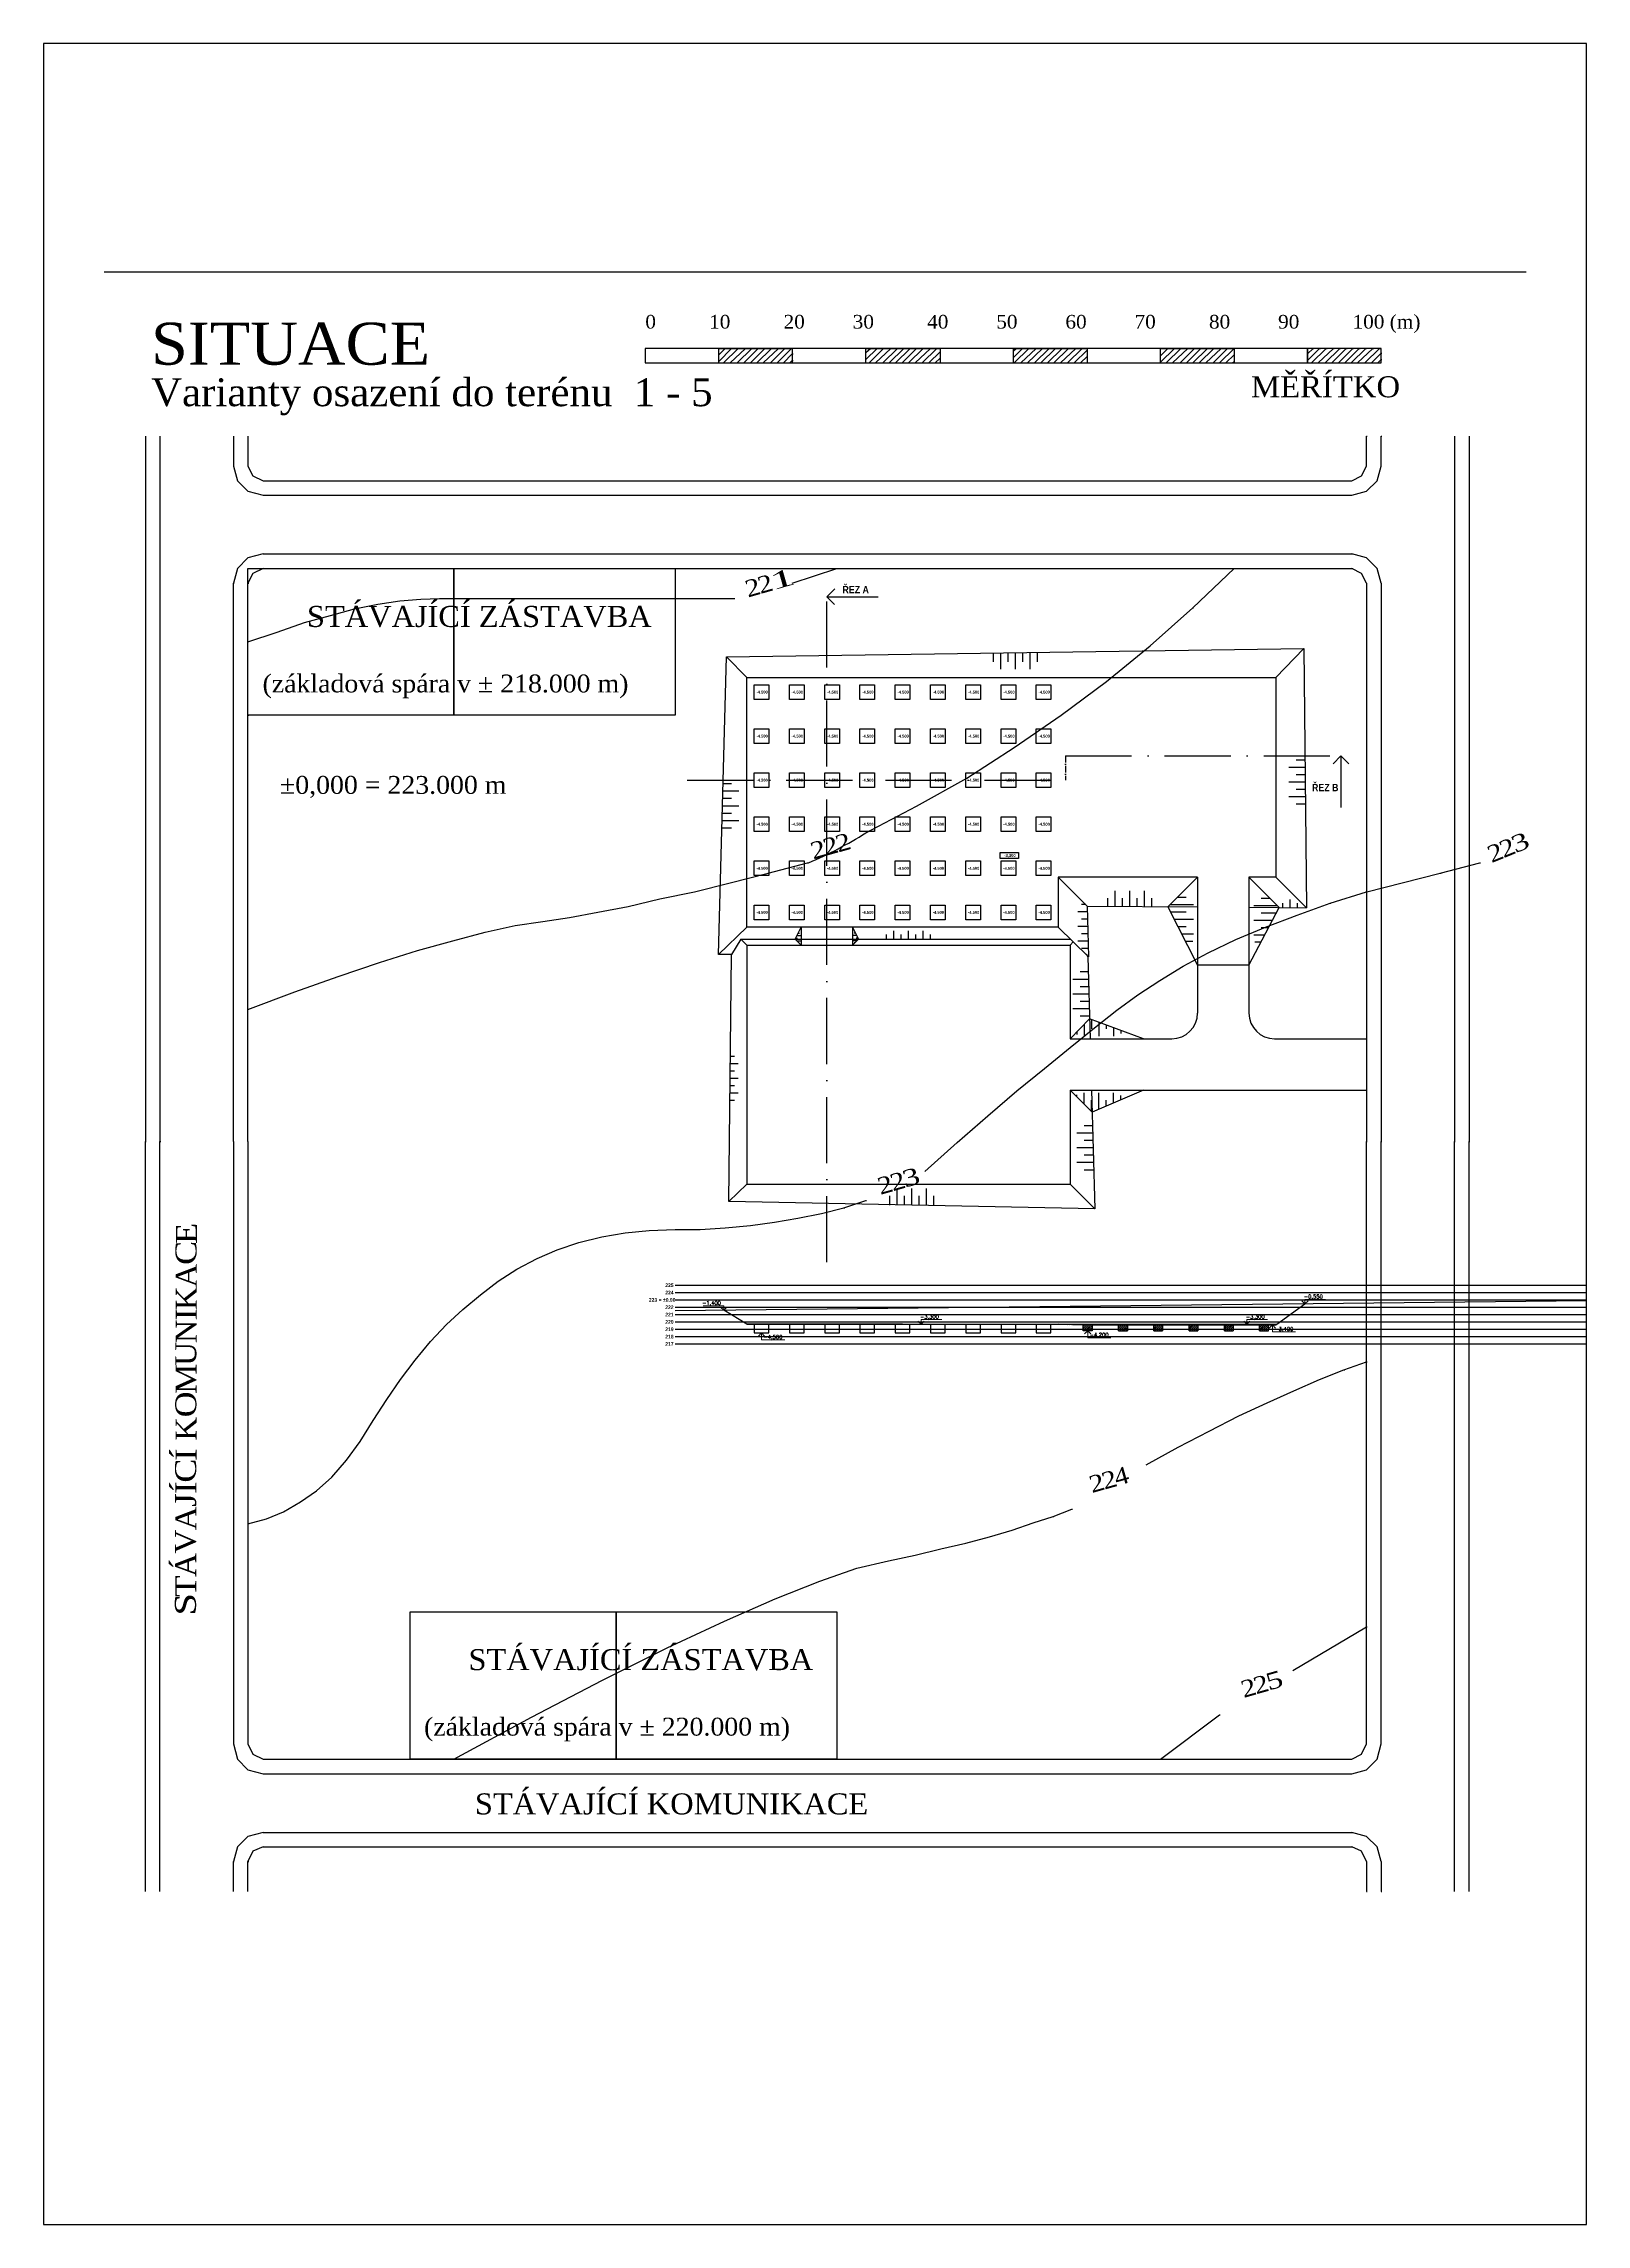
# Model space of a CAD drawing. Header units: millimetres. Extents: x -51 to 2999949, y -1641567 to 415040.
# Drawn here: x 929949 to 1139949, y -962091 to -665091 of the extents above; entities that cross this region are included whole.
import ezdxf

# ---------------------------------------------------------------- set-up
doc = ezdxf.new("R2010")
doc.units = ezdxf.units.MM
doc.header["$LTSCALE"] = 75
doc.header["$MEASUREMENT"] = 0
doc.linetypes.add('ACAD_ISO10W100', pattern=[18, 12, -3, 0, -3])
doc.layers.get('0').update_dxf_attribs({"linetype": 'CONTINUOUS'})
for name, color, linetype in [('cesty', 161, 'CONTINUOUS'), ('DNO', 210, 'CONTINUOUS'), ('objekt A patky', 130, 'CONTINUOUS'), ('objekt A+B', 10, 'CONTINUOUS'), ('objekt C', 30, 'CONTINUOUS'), ('svahování', 80, 'CONTINUOUS'), ('TEXT hloubky ŘEZ', 255, 'CONTINUOUS'), ('TEXT hlouby PPD', 255, 'CONTINUOUS'), ('TEXT hlouby SJ', 6, 'CONTINUOUS'), ('ŘEZ', 10, 'ACAD_ISO10W100'), ('ŘEZ bílá', 251, 'CONTINUOUS'), ('ŘEZ červená', 10, 'CONTINUOUS'), ('šrafy', 90, 'CONTINUOUS')]:
    doc.layers.add(name, color=color, linetype=linetype)
doc.layers.add('texty', color=255, linetype='CONTINUOUS', lineweight=15)
doc.styles.add('hloubky patek a pasu', font='ariblk.ttf', dxfattribs={"width": 0.75, "height": 400})
doc.styles.add('romans', font='romans.shx')
doc.styles.add('TIMESNEWROMAN', font='times.ttf')
doc.styles.add('ŘEZ', font='ariblk.ttf', dxfattribs={"width": 0.75, "height": 1000})
doc.styles.add('ŘEZ HLOUBKY', font='ariblk.ttf', dxfattribs={"width": 0.75, "height": 500})
pattern_1 = [(45, (2149.33, -1021092.52), (-132.58252, 132.58252), [])]
pattern_2 = [(45, (2149.33, -1021092.52), (-132.58252, 132.58252), [])]

# ---------------------------------------------------------------- blocks, each defined once
blk = doc.blocks.new('*U26')
at = {"layer": 'objekt A patky', "extrusion": (3.35875e-15, -3.39308e-16, -1)}
blk.add_lwpolyline([(1000, 1000), (-1000, 1000), (-1000, -1000), (1000, -1000)], close=True, dxfattribs=at)
blk = doc.blocks.new('*U27')
at = {"layer": 'objekt A patky', "color": 0, "linetype": 'ByBlock', "lineweight": -2, "transparency": 16777216}
for p in [(-38400, 30000), (-33600, 30000), (-28800, 30000), (-24000, 30000), (-19200, 30000), (-14400, 30000), (-9600, 30000), (-4800, 30000), (0, 30000), (-38400, 24000), (-33600, 24000), (-28800, 24000), (-24000, 24000), (-19200, 24000), (-14400, 24000), (-9600, 24000), (-4800, 24000), (0, 24000), (-38400, 18000), (-33600, 18000), (-28800, 18000), (-24000, 18000), (-19200, 18000), (-14400, 18000), (-9600, 18000), (-4800, 18000), (0, 18000), (-38400, 12000), (-33600, 12000), (-28800, 12000), (-24000, 12000), (-19200, 12000), (-14400, 12000), (-9600, 12000), (-4800, 12000), (0, 12000), (-38400, 6000), (-33600, 6000), (-28800, 6000), (-24000, 6000), (-19200, 6000), (-14400, 6000), (-9600, 6000), (-4800, 6000), (0, 6000), (-38400, 0), (-33600, 0), (-28800, 0), (-24000, 0), (-19200, 0), (-14400, 0), (-9600, 0), (-4800, 0), (0, 0)]:
    blk.add_blockref('*U26', p, dxfattribs=at)
blk = doc.blocks.new('*U28')
at = {"layer": 'DNO'}
for p, q in [((-1000, 600), (-1000, -600)), ((1000, -600), (1000, 600)), ((-1000, -600), (1000, -600))]:
    blk.add_line(p, q, dxfattribs=at)
blk = doc.blocks.new('*U29')
at = {"layer": 'DNO', "color": 0, "linetype": 'ByBlock', "lineweight": -2, "transparency": 16777216}
for p in [(0, 0), (4800, 0), (9600, 0), (14400, 0), (19200, 0), (24000, 0), (28800, 0), (33600, 0), (38400, 0)]:
    blk.add_blockref('*U28', p, dxfattribs=at)

msp = doc.modelspace()

# ---------------------------------------------------------------- hatches: boundary and pattern name
at = {"layer": 'šrafy'}
h = msp.add_hatch(dxfattribs=at)
h.set_pattern_fill('ANSI31', color=256, scale=1500)
h.set_pattern_definition(pattern_1)
h.paths.add_polyline_path([(1070019.7798, -839489.4871), (1068069.7798, -839489.4871), (1070019.7798, -839589.4871)])
h = msp.add_hatch(dxfattribs=at)
h.set_pattern_fill('ANSI31', color=256, scale=1500)
h.set_pattern_definition(pattern_1)
h.paths.add_polyline_path([(1072669.7798, -839489.4871), (1070019.7798, -839489.4871), (1070019.7798, -839589.4871), (1072669.7798, -839589.4871)])
h = msp.add_hatch(dxfattribs=at)
h.set_pattern_fill('ANSI31', color=256, scale=1500)
h.set_pattern_definition(pattern_2)
h.paths.add_polyline_path([(1072669.7798, -839589.4871), (1071469.7798, -839589.4871), (1071469.7798, -840189.4871), (1072669.7798, -840189.4871)])
h = msp.add_hatch(dxfattribs=at)
h.set_pattern_fill('ANSI31', color=256, scale=1500)
h.set_pattern_definition(pattern_2)
h.paths.add_polyline_path([(1072669.7798, -840189.4871), (1071469.7798, -840189.4871), (1071469.7798, -840389.4871), (1072669.7798, -840389.4871)])
h = msp.add_hatch(dxfattribs=at)
h.set_pattern_fill('ANSI31', color=256, scale=1500)
h.set_pattern_definition(pattern_1)
h.paths.add_polyline_path([(1076269.7798, -839489.4871), (1072669.7798, -839489.4871), (1072669.7798, -839589.4871), (1076269.7798, -839589.4871)])
h = msp.add_hatch(dxfattribs=at)
h.set_pattern_fill('ANSI31', color=256, scale=1500)
h.set_pattern_definition(pattern_1)
h.paths.add_polyline_path([(1097669.7798, -839489.4871), (1076269.7798, -839489.4871), (1076269.7798, -839589.4871), (1097669.7798, -839589.4871)])
h = msp.add_hatch(dxfattribs=at)
h.set_pattern_fill('ANSI31', color=256, scale=1500)
h.set_pattern_definition(pattern_2)
h.paths.add_polyline_path([(1077469.7798, -839589.4871), (1076269.7798, -839589.4871), (1076269.7798, -840189.4871), (1077469.7798, -840189.4871)])
h = msp.add_hatch(dxfattribs=at)
h.set_pattern_fill('ANSI31', color=256, scale=1500)
h.set_pattern_definition(pattern_2)
h.paths.add_polyline_path([(1077469.7798, -840189.4871), (1076269.7798, -840189.4871), (1076269.7798, -840389.4871), (1077469.7798, -840389.4871)])
h = msp.add_hatch(dxfattribs=at)
h.set_pattern_fill('ANSI31', color=256, scale=1500)
h.set_pattern_definition(pattern_2)
h.paths.add_polyline_path([(1082269.7798, -839589.4871), (1081069.7798, -839589.4871), (1081069.7798, -840189.4871), (1082269.7798, -840189.4871)])
h = msp.add_hatch(dxfattribs=at)
h.set_pattern_fill('ANSI31', color=256, scale=1500)
h.set_pattern_definition(pattern_2)
h.paths.add_polyline_path([(1082269.7798, -840189.4871), (1081069.7798, -840189.4871), (1081069.7798, -840389.4871), (1082269.7798, -840389.4871)])
h = msp.add_hatch(dxfattribs=at)
h.set_pattern_fill('ANSI31', color=256, scale=1500)
h.set_pattern_definition(pattern_2)
h.paths.add_polyline_path([(1087069.7798, -839589.4871), (1085869.7798, -839589.4871), (1085869.7798, -840189.4871), (1087069.7798, -840189.4871)])
h = msp.add_hatch(dxfattribs=at)
h.set_pattern_fill('ANSI31', color=256, scale=1500)
h.set_pattern_definition(pattern_2)
h.paths.add_polyline_path([(1087069.7798, -840189.4871), (1085869.7798, -840189.4871), (1085869.7798, -840389.4871), (1087069.7798, -840389.4871)])
h = msp.add_hatch(dxfattribs=at)
h.set_pattern_fill('ANSI31', color=256, scale=1500)
h.set_pattern_definition(pattern_2)
h.paths.add_polyline_path([(1091869.7798, -839589.4871), (1090669.7798, -839589.4871), (1090669.7798, -840189.4871), (1091869.7798, -840189.4871)])
h = msp.add_hatch(dxfattribs=at)
h.set_pattern_fill('ANSI31', color=256, scale=1500)
h.set_pattern_definition(pattern_2)
h.paths.add_polyline_path([(1091869.7798, -840189.4871), (1090669.7798, -840189.4871), (1090669.7798, -840389.4871), (1091869.7798, -840389.4871)])
h = msp.add_hatch(dxfattribs=at)
h.set_pattern_fill('ANSI31', color=256, scale=1500)
h.set_pattern_definition(pattern_2)
h.paths.add_polyline_path([(1096669.7798, -839589.4871), (1095469.7798, -839589.4871), (1095469.7798, -840189.4871), (1096669.7798, -840189.4871)])
h = msp.add_hatch(dxfattribs=at)
h.set_pattern_fill('ANSI31', color=256, scale=1500)
h.set_pattern_definition(pattern_2)
h.paths.add_polyline_path([(1096669.7798, -840189.4871), (1095469.7798, -840189.4871), (1095469.7798, -840389.4871), (1096669.7798, -840389.4871)])
h = msp.add_hatch(dxfattribs=at)
h.set_pattern_fill('ANSI31', color=256, scale=1500)
h.set_pattern_definition(pattern_1)
h.paths.add_polyline_path([(1097805.5361, -839489.4871), (1097669.7798, -839489.4871), (1097669.7798, -839589.4871)])

# ---------------------------------------------------------------- linework, layer by layer
for p, q in [((938166.6185, -696172.3482), (1131752.1823, -696172.3482)), ((959847.5854, -734596.2665), (1108142.3038, -734596.2665)), ((959847.5854, -736576.6136), (1108142.3038, -736576.6136)), ((1021855.6645, -740640.179), (1024041.7669, -740640.179)), ((959847.5854, -908738.3948), (1108142.3038, -908738.3948)), ((959847.5854, -910693.0242), (1108142.3038, -910693.0242))]:
    msp.add_line(p, q)
msp.add_lwpolyline([(929948.9938, -665091.3161), (929948.9938, -962091.3161), (1139948.9938, -962091.3161), (1139948.9938, -665091.3161)], close=True)
for points in [[(1011851.0381, -708568.806), (1021855.6645, -708568.806), (1021855.6645, -706614.1767), (1031860.2843, -706614.1767), (1031860.2843, -708568.806), (1041864.9041, -708568.806), (1041864.9041, -706614.1767), (1051972.395, -706614.1767), (1051972.395, -708568.806), (1061977.0279, -708568.806), (1061977.0279, -706614.1767), (1071981.6346, -706614.1767), (1071981.6346, -708568.806), (1081986.2675, -708568.806), (1081986.2675, -706614.1767), (1091990.8873, -706614.1767), (1091990.8873, -708568.806), (1101995.5072, -708568.806), (1101995.5072, -706614.1767), (1011851.0381, -706614.1767), (1011851.0381, -708568.806), (1102098.3783, -708568.806)], [(1021855.6645, -707488.6333), (1022730.1081, -706614.1767), (1022832.9792, -706614.1767)], [(1021855.6645, -708363.0638), (1023604.5386, -706614.1767), (1023707.4097, -706614.1767)], [(1022498.635, -708568.806), (1024478.9821, -706614.1767), (1024607.5841, -706614.1767)], [(1023398.7964, -708568.806), (1025482.0146, -706614.1767), (1025584.8857, -706614.1767)], [(1024376.098, -708568.806), (1026356.4582, -706614.1767), (1026459.3293, -706614.1767)], [(1025250.5546, -708568.806), (1027230.9018, -706614.1767), (1027359.4906, -706614.1767)], [(1026150.7029, -708568.806), (1028105.3322, -706614.1767), (1028233.9211, -706614.1767)], [(1027025.1465, -708568.806), (1029005.4936, -706614.1767), (1029108.3778, -706614.1767)], [(1027899.5901, -708568.806), (1029982.8083, -706614.1767), (1030085.6794, -706614.1767)], [(1028876.8916, -708568.806), (1030857.2519, -706614.1767), (1030985.8407, -706614.1767)], [(1029777.0661, -708568.806), (1031757.4132, -706614.1767), (1031860.2843, -706614.1767)], [(1041864.9041, -707154.2761), (1042507.8746, -706614.1767), (1042636.4766, -706614.1767)], [(1041864.9041, -708131.6039), (1043408.036, -706614.1767), (1043510.9071, -706614.1767)], [(1042302.1194, -708568.806), (1044282.4665, -706614.1767), (1044385.3507, -706614.1767)], [(1043176.5629, -708568.806), (1045259.7942, -706614.1767), (1045388.3831, -706614.1767)], [(1044179.5954, -708568.806), (1046159.9425, -706614.1767), (1046262.8136, -706614.1767)], [(1045054.039, -708568.806), (1047034.3861, -706614.1767), (1047137.2703, -706614.1767)], [(1045928.4825, -708568.806), (1047908.8297, -706614.1767), (1048011.7008, -706614.1767)], [(1046802.913, -708568.806), (1048783.2602, -706614.1767), (1048886.1443, -706614.1767)], [(1047677.3566, -708568.806), (1049657.7168, -706614.1767), (1049786.3057, -706614.1767)], [(1048577.518, -708568.806), (1050660.7362, -706614.1767), (1050763.6073, -706614.1767)], [(1049554.8326, -708568.806), (1051535.1798, -706614.1767), (1051638.064, -706614.1767)], [(1061977.0279, -706922.8161), (1062311.359, -706614.1767), (1062414.2432, -706614.1767)], [(1061977.0279, -707822.9644), (1063185.8156, -706614.1767), (1063288.6867, -706614.1767)], [(1062079.899, -708568.806), (1064060.2461, -706614.1767), (1064188.835, -706614.1767)], [(1062980.0473, -708568.806), (1065063.2786, -706614.1767), (1065166.1628, -706614.1767)], [(1063854.5039, -708568.806), (1065937.7222, -706614.1767), (1066040.5933, -706614.1767)], [(1064831.8055, -708568.806), (1066812.1527, -706614.1767), (1066915.0368, -706614.1767)], [(1065706.2491, -708568.806), (1067686.6093, -706614.1767), (1067815.1982, -706614.1767)], [(1066606.4105, -708568.806), (1068586.7576, -706614.1767), (1068689.6287, -706614.1767)], [(1067480.841, -708568.806), (1069461.2012, -706614.1767), (1069564.0723, -706614.1767)], [(1068355.2976, -708568.806), (1070438.5158, -706614.1767), (1070567.1047, -706614.1767)], [(1069332.5992, -708568.806), (1071312.9463, -706614.1767), (1071441.5483, -706614.1767)], [(1070232.7737, -708568.806), (1071981.6346, -706819.9189), (1072084.5188, -706819.9189)], [(1081986.2675, -706717.0478), (1082089.1386, -706614.1767), (1082217.7275, -706614.1767)], [(1081986.2675, -707591.5044), (1082989.3, -706614.1767), (1083092.1842, -706614.1767)], [(1081986.2675, -708465.9349), (1083863.7436, -706614.1767), (1083966.6147, -706614.1767)], [(1082757.8269, -708568.806), (1084738.1741, -706614.1767), (1084841.0452, -706614.1767)], [(1083632.2705, -708568.806), (1085715.5018, -706614.1767), (1085844.0907, -706614.1767)], [(1084635.303, -708568.806), (1086615.6501, -706614.1767), (1086718.5212, -706614.1767)], [(1085509.7465, -708568.806), (1087490.0937, -706614.1767), (1087592.9778, -706614.1767)], [(1086384.1901, -708568.806), (1088364.5372, -706614.1767), (1088467.4083, -706614.1767)], [(1087258.6206, -708568.806), (1089238.9677, -706614.1767), (1089341.8388, -706614.1767)], [(1088133.0642, -708568.806), (1090242.0133, -706614.1767), (1090344.8844, -706614.1767)], [(1089136.0966, -708568.806), (1091116.4438, -706614.1767), (1091219.3149, -706614.1767)], [(1090010.5402, -708568.806), (1091990.8873, -706614.1767), (1092093.7715, -706614.1767)], [(1101995.5072, -708568.806), (1112000.127, -708568.806), (1112000.127, -706614.1767), (1101995.5072, -706614.1767), (1101995.5072, -708568.806), (1102098.3783, -708568.806)], [(1101995.5072, -707360.0183), (1102767.0666, -706614.1767), (1102869.9507, -706614.1767)], [(1101995.5072, -708260.1927), (1103641.5101, -706614.1767), (1103744.3943, -706614.1767)], [(1102535.6066, -708568.806), (1104515.9537, -706614.1767), (1104644.5426, -706614.1767)], [(1103435.7549, -708568.806), (1105518.9862, -706614.1767), (1105621.8703, -706614.1767)], [(1104413.0826, -708568.806), (1106393.4297, -706614.1767), (1106496.3008, -706614.1767)], [(1105287.5131, -708568.806), (1107267.8602, -706614.1767), (1107396.4622, -706614.1767)], [(1106187.6745, -708568.806), (1108142.3038, -706614.1767), (1108270.9058, -706614.1767)], [(1107062.118, -708568.806), (1109042.4652, -706614.1767), (1109145.3363, -706614.1767)], [(1107936.5485, -708568.806), (1109916.8957, -706614.1767), (1110019.7798, -706614.1767)], [(1108811.0052, -708568.806), (1110894.2234, -706614.1767), (1111022.8123, -706614.1767)], [(1109814.0246, -708568.806), (1111794.3717, -706614.1767), (1111897.2559, -706614.1767)], [(1030651.4966, -708568.806), (1031860.2843, -707360.0183), (1031963.1554, -707360.0183)], [(1031525.9402, -708568.806), (1031860.2843, -708260.1927), (1031963.1554, -708260.1927)], [(1050429.2762, -708568.806), (1051972.395, -707051.405), (1052075.2792, -707051.405)], [(1051303.7067, -708568.806), (1051972.395, -707925.8355), (1052075.2792, -707925.8355)], [(1071107.2041, -708568.806), (1071981.6346, -707694.3755), (1072084.5188, -707694.3755)], [(1090884.9838, -708568.806), (1091990.8873, -707488.6333), (1092093.7715, -707488.6333)], [(1091785.1321, -708568.806), (1091990.8873, -708363.0638), (1092093.7715, -708363.0638)], [(1110688.4681, -708568.806), (1112000.127, -707257.1472), (1112103.0111, -707257.1472)], [(1111562.9117, -708568.806), (1112000.127, -708131.6039), (1112103.0111, -708131.6039)], [(943799.0401, -718573.4389), (943799.0401, -814633.225), (943901.9177, -814633.225)], [(945779.3872, -718573.4389), (945779.3872, -814633.225), (945882.2648, -814633.225)], [(955784.0135, -718573.4389), (955784.0135, -722637.0043), (956324.1064, -724617.3514), (957764.3607, -726031.8813), (959847.5854, -726597.6985), (1108039.4327, -726597.6985), (1110019.7798, -726031.8813), (1111460.0406, -724617.3514), (1112000.127, -722637.0043), (1112000.127, -718573.4389), (1112103.0111, -718573.4389)], [(957764.3607, -718573.4389), (957764.3607, -722637.0043), (958407.3312, -723948.6631), (959847.5854, -724617.3514), (1108039.4327, -724617.3514), (1109351.0915, -723948.6631), (1110019.7798, -722637.0043), (1110019.7798, -718573.4389), (1110122.664, -718573.4389)], [(1122004.7468, -718573.4389), (1122004.7468, -814633.225), (1122107.6179, -814633.225)], [(1123985.0939, -718573.4389), (1123985.0939, -814633.225), (1124087.9781, -814633.225)], [(959847.5854, -734596.2665), (957764.3607, -735136.3659), (956324.1064, -736576.6136), (955784.0135, -738556.9608), (955886.8846, -738556.9608)], [(1112000.127, -738556.9608), (1111460.0406, -736576.6136), (1110019.7798, -735136.3659), (1108039.4327, -734596.2665), (1108142.3038, -734596.2665)], [(955784.0135, -814633.225), (955784.0135, -738556.9608), (955886.8846, -738556.9608)], [(959847.5854, -736576.6136), (958407.3312, -737245.3019), (957764.3607, -738556.9608), (957867.2383, -738556.9608)], [(957764.3607, -756560.1355), (957764.3607, -736576.6136), (1015914.6166, -736576.6136), (1015914.6166, -756560.1355), (985797.873, -756560.1355), (985797.873, -736576.6136), (985797.873, -756560.1355), (957764.3607, -756560.1355), (957867.2383, -756560.1355)], [(957764.3607, -814633.225), (957764.3607, -738556.9608), (957867.2383, -738556.9608)], [(1031860.2843, -738556.9608), (1037904.1968, -736576.6136), (1038007.081, -736576.6136)], [(1086384.1901, -741951.8378), (1091990.8873, -736576.6136), (1092093.7715, -736576.6136)], [(1110019.7798, -738556.9608), (1109351.0915, -737245.3019), (1108039.4327, -736576.6136), (1108142.3038, -736576.6136)], [(1110019.7798, -738556.9608), (1110019.7798, -814633.225), (1110122.664, -814633.225)], [(1112000.127, -738556.9608), (1112000.127, -814633.225), (1112103.0111, -814633.225)], [(957764.3607, -746555.5026), (961725.0615, -745243.8438), (965454.2892, -743932.1849), (968977.7682, -742954.8833), (972269.7742, -742054.7089), (975458.909, -741411.7384), (978416.5708, -740974.5362), (981271.3615, -740743.0501), (983817.5258, -740640.179), (1021958.5356, -740640.179)], [(1041864.9041, -772582.9631), (1048783.2602, -768956.5999), (1055598.7582, -765124.4945), (1062079.899, -760958.0581), (1068458.1687, -756560.1355), (1074630.6832, -751956.4707), (1080571.7376, -747121.3198), (1086384.1901, -741951.8378), (1086487.0612, -741951.8378)], [(957764.3607, -796630.0503), (964142.6304, -794212.4879), (970057.954, -792129.2566), (975664.6577, -790251.7806), (980834.1397, -788605.7907), (985669.2776, -787294.1318), (990067.2001, -786085.3441), (994156.4898, -785210.8875), (997885.7175, -784670.788), (1001512.0742, -784104.997), (1005369.8973, -783359.1554), (1009536.3469, -782587.5698), (1013831.3918, -781584.5504), (1018563.6455, -780607.2227), (1023398.7964, -779398.435), (1028568.2784, -778086.7761), (1028671.1495, -778086.7761)], [(1028568.2784, -778086.7761), (1033943.5025, -776646.5284), (1034046.3736, -776646.5284)], [(1109951.4623, -780628.5722), (1110054.8371, -780607.2227), (1114889.9881, -779398.435), (1120059.47, -778086.7761), (1120162.3411, -778086.7761)], [(1120059.47, -778086.7761), (1125434.6942, -776646.5284), (1125537.5653, -776646.5284)], [(1105081.7709, -782150.3676), (1110019.7798, -780607.2227), (1110122.664, -780607.2227)], [(1049889.1768, -818696.8034), (1054287.0994, -814736.0961), (1058453.5358, -811135.4768), (1062414.2432, -807714.8689), (1066169.1821, -804654.336), (1069666.9564, -801799.5323), (1072984.6802, -799150.4968), (1076045.2262, -796732.9214), (1078900.0038, -794649.7032), (1081883.3964, -792669.356), (1085072.5313, -790714.7267), (1088467.4083, -788940.1217), (1092222.3604, -787088.3635), (1096285.9257, -785442.3736), (1100580.9772, -783796.3575), (1105081.7709, -782150.3676), (1105184.642, -782150.3676)], [(943799.0401, -916736.9497), (943799.0401, -814633.225), (943901.9177, -814633.225)], [(945779.3872, -916736.9497), (945779.3872, -814633.225), (945882.2648, -814633.225)], [(955784.0135, -814633.225), (955784.0135, -896650.5502), (956324.1064, -898733.775), (957764.3607, -900174.0292), (959847.5854, -900714.1221), (1108039.4327, -900714.1221), (1110019.7798, -900174.0292), (1111460.0406, -898733.775), (1112000.127, -896650.5502), (1112000.127, -814633.225), (1112103.0111, -814633.225)], [(957764.3607, -814633.225), (957764.3607, -896650.5502), (958407.3312, -898065.0867), (959847.5854, -898733.775), (1108039.4327, -898733.775), (1109351.0915, -898065.0867), (1110019.7798, -896650.5502), (1110019.7798, -814633.225), (1110122.664, -814633.225)], [(1122004.7468, -916736.9497), (1122004.7468, -814633.225), (1122107.6179, -814633.225)], [(1123985.0939, -916736.9497), (1123985.0939, -814633.225), (1124087.9781, -814633.225)], [(1038881.5245, -823634.8124), (1041864.9041, -822657.5108), (1041967.7883, -822657.5108)], [(957764.3607, -866688.1198), (960284.8072, -866019.4315), (962599.4985, -865042.1168), (964914.1898, -863704.7402), (967100.2922, -862187.3261), (969183.5169, -860309.8501), (971163.8641, -857995.1588), (973041.3401, -855474.7253), (974790.2207, -852619.9216), (976667.6902, -849765.1439), (978545.1662, -847013.2243), (980525.5133, -844389.9067), (982608.7381, -841869.4601), (984794.8405, -839554.7689), (987006.6607, -837471.5506), (989424.2296, -835491.1904), (991841.7985, -833639.4452), (994362.2451, -831993.4292), (997114.1581, -830553.1815), (999866.0712, -829344.3938), (1002823.733, -828367.0791), (1005909.9902, -827595.5066), (1009099.1251, -827055.4203), (1012391.1376, -826721.0761), (1015914.6166, -826592.4872), (1019335.2179, -826592.4872), (1022730.1081, -826386.732), (1026150.7029, -826052.3878), (1029442.7089, -825615.1595), (1032631.8437, -825075.0731), (1035820.9786, -824406.3718), (1038881.5245, -823634.8124), (1039010.1134, -823634.8124)], [(1080005.9204, -858663.8602), (1084403.843, -856246.2847), (1088595.9972, -854060.1823), (1092659.5756, -851976.951), (1096491.681, -850202.3592), (1100118.0311, -848556.3562), (1103641.5101, -847013.2243), (1106933.5292, -845701.5655), (1107062.118, -845701.5655)], [(1106933.5292, -845701.5655), (1110019.7798, -844621.3797), (1110122.664, -844621.3797)], [(985797.873, -898733.775), (996342.5922, -893024.1936), (1006012.8679, -887983.3005), (1014808.7065, -883585.391), (1022627.2239, -879959.0409), (1029545.5799, -876898.4949), (1035589.5186, -874480.9194), (1040656.1295, -872706.3276), (1044951.1548, -871729.0129), (1048577.518, -870957.4535), (1052075.2792, -870083.0099), (1055495.8871, -869311.4375), (1058685.022, -868437.007), (1061771.2726, -867562.5634), (1064626.0633, -866559.5309), (1067377.9699, -865685.0874), (1067480.841, -865685.0874)], [(1067377.9699, -865685.0874), (1069898.4164, -864707.7727), (1070001.2875, -864707.7727)], [(979856.825, -898733.775), (979856.825, -878647.382), (1037904.1968, -878647.382), (1037904.1968, -898733.775), (1007890.3439, -898733.775), (1007890.3439, -878647.382), (1007890.3439, -898733.775), (979856.825, -898733.775), (979959.7027, -898733.775)], [(1100015.16, -886671.6416), (1110019.7798, -880730.6003), (1110122.664, -880730.6003)], [(1081986.2675, -898733.775), (1090010.5402, -892689.8494), (1090113.4113, -892689.8494)], [(959847.5854, -908738.3948), (957764.3607, -909278.4877), (956324.1064, -910693.0242), (955784.0135, -912673.3778), (955886.8846, -912673.3778)], [(1112000.127, -912673.3778), (1111460.0406, -910693.0242), (1110019.7798, -909278.4877), (1108039.4327, -908738.3948), (1108142.3038, -908738.3948)], [(959847.5854, -910693.0242), (958407.3312, -911258.8414), (957764.3607, -912673.3778), (957867.2383, -912673.3778)], [(1110019.7798, -912673.3778), (1109351.0915, -911258.8414), (1108039.4327, -910693.0242), (1108142.3038, -910693.0242)], [(955784.0135, -916736.9497), (955784.0135, -912673.3778), (955886.8846, -912673.3778)], [(957764.3607, -916736.9497), (957764.3607, -912673.3778), (957867.2383, -912673.3778)], [(1110019.7798, -912673.3778), (1110019.7798, -916736.9497), (1110122.664, -916736.9497)], [(1112000.127, -912673.3778), (1112000.127, -916736.9497), (1112103.0111, -916736.9497)]]:
    msp.add_lwpolyline(points)
msp.add_open_spline([(1034046.3736, -776646.5284), (1036855.9695, -775495.4257), (1039416.5218, -774095.2793), (1041864.9041, -772582.9631)], degree=3)
at = {"layer": 'cesty'}
for p, q in [((1087019.7798, -778608.225), (1082997.2698, -782630.7351)), ((1087019.7798, -778608.225), (1087019.7798, -797133.225)), ((1094019.7798, -778608.225), (1094019.7798, -797133.225)), ((1094019.7798, -778608.225), (1098154.5737, -782743.0189)), ((1094019.7798, -778608.225), (1094019.7798, -790608.225)), ((1082997.2698, -782630.7351), (1087019.7798, -790608.225)), ((1087019.7798, -782660.5334), (1087019.7798, -794660.5334)), ((1094019.7798, -790608.225), (1098154.5737, -782743.0189)), ((1032262.7267, -787051.1719), (1033069.7798, -785408.225)), ((1033069.7798, -785408.225), (1033069.7798, -787858.225)), ((1040069.7798, -785408.225), (1040069.7798, -787858.225)), ((1040069.7798, -785408.225), (1040848.9011, -787051.1719)), ((1033069.7798, -787858.225), (1032262.7267, -787051.1719)), ((1040069.7798, -787858.225), (1040848.9011, -787051.1719)), ((1094019.7798, -790608.225), (1087019.7798, -790608.225)), ((1069669.7798, -800633.225), (1072313.0059, -797895.2383)), ((1079669.7798, -800633.225), (1072313.0059, -797895.2383)), ((1069669.7798, -800633.225), (1083519.7798, -800633.225)), ((1069669.7798, -800633.225), (1079669.7798, -800633.225)), ((1097519.7798, -800633.225), (1106019.7798, -800633.225)), ((1097519.7798, -800633.225), (1110019.7798, -800633.225)), ((1069669.7798, -807633.225), (1110019.7798, -807633.225)), ((1069669.7798, -807633.225), (1072680.984, -810616.7335)), ((1079669.7798, -807633.225), (1072680.984, -810616.7335))]:
    msp.add_line(p, q, dxfattribs=at)
for centre, start, end in [((1083519.7798, -797133.225), 270, 0), ((1097519.7798, -797133.225), 180, 270)]:
    msp.add_arc(centre, 3500, start, end, dxfattribs=at)
at = {"layer": 'DNO'}
for p, q in [((1097805.5361, -839489.4871), (1101640.6933, -836738.1171)), ((1025669.7798, -839489.4871), (1022531.0495, -837602.6657)), ((1025669.7798, -839489.4871), (1068069.7798, -839489.4871)), ((1046869.7798, -839489.4871), (1025669.7798, -839489.4871)), ((1068069.7798, -839489.4871), (1097805.5361, -839489.4871)), ((1070019.7798, -839589.4871), (1068069.7798, -839489.4871)), ((1072669.7798, -839589.4871), (1070019.7798, -839589.4871)), ((1071469.7798, -840389.4871), (1071469.7798, -839589.4871)), ((1072669.7798, -840389.4871), (1071469.7798, -840389.4871)), ((1072669.7798, -839589.4871), (1076269.7798, -839589.4871)), ((1072669.7798, -839589.4871), (1072669.7798, -840389.4871)), ((1076269.7798, -839589.4871), (1097669.7798, -839589.4871)), ((1076269.7798, -840389.4871), (1076269.7798, -839589.4871)), ((1076269.7798, -840389.4871), (1077469.7798, -840389.4871)), ((1077469.7798, -839589.4871), (1077469.7798, -840389.4871)), ((1081069.7798, -840389.4871), (1081069.7798, -839589.4871)), ((1081069.7798, -840389.4871), (1082269.7798, -840389.4871)), ((1082269.7798, -839589.4871), (1082269.7798, -840389.4871)), ((1085869.7798, -840389.4871), (1085869.7798, -839589.4871)), ((1085869.7798, -840389.4871), (1087069.7798, -840389.4871)), ((1087069.7798, -839589.4871), (1087069.7798, -840389.4871)), ((1090669.7798, -840389.4871), (1090669.7798, -839589.4871)), ((1090669.7798, -840389.4871), (1091869.7798, -840389.4871)), ((1091869.7798, -839589.4871), (1091869.7798, -840389.4871)), ((1095469.7798, -840389.4871), (1095469.7798, -839589.4871)), ((1095469.7798, -840389.4871), (1096669.7798, -840389.4871)), ((1096669.7798, -840389.4871), (1096669.7798, -839589.4871)), ((1097669.7798, -839589.4871), (1097805.5361, -839489.4871))]:
    msp.add_line(p, q, dxfattribs=at)
at = {"layer": 'objekt A+B'}
for p, q in [((1022896.208, -748597.8888), (1101498.657, -747487.1504)), ((1097669.7798, -751408.225), (1101498.657, -747487.1504)), ((1101498.657, -747487.1504), (1101841.4152, -782770.3306)), ((1021800.0449, -789154.3364), (1022896.208, -748597.8888)), ((1022896.208, -748597.8888), (1025669.7798, -751408.225)), ((1025669.7798, -751408.225), (1097669.7798, -751408.225)), ((1025669.7798, -785408.225), (1025669.7798, -751408.225)), ((1097669.7798, -751408.225), (1097669.7798, -778608.225)), ((1087019.7798, -778608.225), (1068069.7798, -778608.225)), ((1068069.7798, -778608.225), (1068069.7798, -785408.225)), ((1068069.7798, -778608.225), (1072010.904, -782549.3492)), ((1097669.7798, -778608.225), (1094019.7798, -778608.225)), ((1097669.7798, -778608.225), (1101831.8143, -782770.2595)), ((1072010.904, -782549.3492), (1072185.7949, -789445.6478)), ((1072010.904, -782549.3492), (1087019.7798, -782660.5334)), ((1094019.7798, -782712.3887), (1101841.4152, -782770.3306)), ((1025669.7798, -785408.225), (1021800.0449, -789154.3364)), ((1068069.7798, -785408.225), (1025669.7798, -785408.225)), ((1068069.7798, -785408.225), (1072185.7949, -789445.6478)), ((1023562.1238, -789164.5241), (1021800.0449, -789154.3364)), ((1072185.7949, -789445.6478), (1072068.576, -789444.9701))]:
    msp.add_line(p, q, dxfattribs=at)
at = {"layer": 'objekt C'}
for p, q in [((1023206.4049, -822798.3786), (1023562.1238, -789164.5241)), ((1024862.7267, -787051.1719), (1023562.1238, -789164.5241)), ((1025669.7798, -787858.225), (1024862.7267, -787051.1719)), ((1024862.7267, -787051.1719), (1069744.7083, -787051.1719)), ((1025669.7798, -787858.225), (1025669.7798, -820408.225)), ((1025669.7798, -787858.225), (1069669.7798, -787858.225)), ((1069669.7798, -787858.225), (1070106.3972, -787405.9547)), ((1069669.7798, -787858.225), (1069669.7798, -800633.225)), ((1071838.6105, -789105.0926), (1072068.576, -789444.9701)), ((1072068.576, -789444.9701), (1072392.2041, -800633.225)), ((1069669.7798, -807633.225), (1069669.7798, -820408.225)), ((1072594.6839, -807633.225), (1073061.4127, -823768.6633)), ((1025669.7798, -820408.225), (1023206.4049, -822798.3786)), ((1025669.7798, -820408.225), (1069669.7798, -820408.225)), ((1069669.7798, -820408.225), (1073061.4127, -823768.6633)), ((1073061.4127, -823768.6633), (1023206.4049, -822798.3786))]:
    msp.add_line(p, q, dxfattribs=at)
at = {"layer": 'svahování'}
for p, q in [((1059197.4325, -748042.5196), (1059197.4325, -749292.5196)), ((1060197.4325, -748042.5196), (1060197.4325, -750292.5196)), ((1061197.4325, -748042.5196), (1061197.4325, -749292.5196)), ((1062197.4325, -748042.5196), (1062197.4325, -750292.5196)), ((1063197.4325, -748028.3885), (1063197.4325, -749292.5196)), ((1064197.4325, -748014.2574), (1064197.4325, -750292.5196)), ((1065197.4325, -748000.1263), (1065197.4325, -749292.5196)), ((1101646.0646, -762661.142), (1100439.3679, -762661.142)), ((1022429.2107, -765876.1126), (1023598.1265, -765876.1126)), ((1101655.7791, -763661.142), (1099439.3679, -763661.142)), ((1101675.2081, -765661.142), (1099439.3679, -765661.142)), ((1101665.4936, -764661.142), (1100439.3679, -764661.142)), ((1022348.1265, -768876.1126), (1024598.1265, -768876.1126)), ((1022375.1545, -767876.1126), (1023598.1265, -767876.1126)), ((1022402.1826, -766876.1126), (1024598.1265, -766876.1126)), ((1101689.3679, -767661.142), (1099439.3679, -767661.142)), ((1101689.3679, -766661.142), (1100439.3679, -766661.142)), ((1101689.3679, -768661.142), (1100439.3679, -768661.142)), ((1022267.0422, -771876.1126), (1023598.1265, -771876.1126)), ((1022294.0703, -770876.1126), (1024598.1265, -770876.1126)), ((1022348.1265, -769876.1126), (1023598.1265, -769876.1126)), ((1075794.6452, -782577.3787), (1075794.6452, -780460.0762)), ((1077794.6452, -782592.1945), (1077794.6452, -780460.0762)), ((1079794.6452, -782607.0103), (1079794.6452, -780460.0762)), ((1072030.9643, -783340.3666), (1070725.2647, -783340.3666)), ((1071801.9215, -782340.3666), (1071225.2647, -782340.3666)), ((1074794.6452, -782569.9708), (1074794.6452, -781460.0762)), ((1076794.6452, -782584.7866), (1076794.6452, -781460.0762)), ((1078794.6452, -782599.6024), (1078794.6452, -781460.0762)), ((1080794.6452, -782614.4182), (1080794.6452, -781460.0762)), ((1083295.0067, -782332.9981), (1086490.6182, -782332.9981)), ((1083351.3736, -783332.9981), (1085490.6182, -783332.9981)), ((1084295.0067, -781332.9981), (1085490.6182, -781332.9981)), ((1097912.8801, -782501.3253), (1094704.024, -782501.3253)), ((1096912.8801, -781501.3253), (1095704.024, -781501.3253)), ((1097755.9267, -783501.3253), (1095704.024, -783501.3253)), ((1098640.6933, -782746.62), (1098640.6933, -782147.334)), ((1099640.6933, -782754.0279), (1099640.6933, -781647.334)), ((1100640.6933, -782761.4358), (1100640.6933, -782147.334)), ((1032325.8146, -786922.7416), (1032577.1723, -786922.7416)), ((1032494.2318, -786579.8887), (1032974.3306, -786579.8887)), ((1032666.2533, -786229.6984), (1032840.027, -786229.6984)), ((1040625.4084, -786579.8887), (1040165.2291, -786579.8887)), ((1040459.3405, -786229.6984), (1040299.5327, -786229.6984)), ((1040787.9967, -786922.7416), (1040562.3874, -786922.7416)), ((1044692.883, -787054.6622), (1044692.883, -786429.6622)), ((1045692.883, -787054.6622), (1045692.883, -785929.6622)), ((1046692.883, -787054.6622), (1046692.883, -786429.6622)), ((1047692.883, -787054.6622), (1047692.883, -785929.6622)), ((1048692.883, -787054.6622), (1048692.883, -786429.6622)), ((1049692.883, -787054.6622), (1049692.883, -785929.6622)), ((1050692.883, -787054.6622), (1050692.883, -786429.6622)), ((1072081.6845, -785340.3666), (1070725.2647, -785340.3666)), ((1072056.3244, -784340.3666), (1071225.2647, -784340.3666)), ((1072107.0447, -786340.3666), (1071225.2647, -786340.3666)), ((1083855.6062, -784332.9981), (1086490.6182, -784332.9981)), ((1084359.8387, -785332.9981), (1085490.6182, -785332.9981)), ((1084864.0713, -786332.9981), (1086490.6182, -786332.9981)), ((1097230.2197, -784501.3253), (1094704.024, -784501.3253)), ((1096178.8057, -786501.3253), (1094704.024, -786501.3253)), ((1096704.5127, -785501.3253), (1095704.024, -785501.3253)), ((1032483.8852, -787272.3304), (1032961.921, -787272.3304)), ((1032781.0239, -787569.4691), (1032857.9501, -787569.4691)), ((1040635.3969, -787272.3304), (1040177.6387, -787272.3304)), ((1040348.542, -787569.4691), (1040281.6096, -787569.4691)), ((1072132.4048, -787340.3666), (1070725.2647, -787340.3666)), ((1072157.7649, -788340.3666), (1071225.2647, -788340.3666)), ((1086388.8586, -787389.4127), (1085396.7499, -787389.4127)), ((1095662.8272, -787482.8198), (1094841.1398, -787482.8198)), ((1072157.7446, -792527.6468), (1070038.812, -792527.6468)), ((1072128.8189, -791527.6468), (1071038.812, -791527.6468)), ((1072215.596, -794527.6468), (1070038.812, -794527.6468)), ((1072186.6703, -793527.6468), (1071038.812, -793527.6468)), ((1072244.5217, -795527.6468), (1071038.812, -795527.6468)), ((1072273.4474, -796527.6468), (1070038.812, -796527.6468)), ((1072288.812, -797527.6468), (1071038.812, -797527.6468)), ((1071574.9784, -798659.7244), (1071574.9784, -800263.9456)), ((1072574.9784, -797992.7372), (1072574.9784, -799263.9456)), ((1073574.9784, -798364.9094), (1073574.9784, -800263.9456)), ((1074574.9784, -798737.0815), (1074574.9784, -799263.9456)), ((1070574.9784, -799695.5748), (1070574.9784, -800028.3145)), ((1075574.9784, -799109.2537), (1075574.9784, -800263.9456)), ((1076574.9784, -799481.4259), (1076574.9784, -799910.1422)), ((1023384.2644, -803981.4513), (1024509.2644, -803981.4513)), ((1023415.993, -802981.4513), (1024009.2644, -802981.4513)), ((1023384.2644, -804981.4513), (1024009.2644, -804981.4513)), ((1023384.2644, -805981.4513), (1024509.2644, -805981.4513)), ((1023384.2644, -806981.4513), (1024009.2644, -806981.4513)), ((1023384.2644, -807981.4513), (1024509.2644, -807981.4513)), ((1023384.2644, -808981.4513), (1024009.2644, -808981.4513)), ((1070574.9784, -808530.0979), (1070574.9784, -808238.1355)), ((1071574.9784, -809520.9004), (1071574.9784, -808002.5044)), ((1072574.9784, -810511.7029), (1072574.9784, -809002.5044)), ((1073574.9784, -810235.0884), (1073574.9784, -808002.5044)), ((1074574.9784, -809808.1896), (1074574.9784, -809002.5044)), ((1075574.9784, -809381.2908), (1075574.9784, -808002.5044)), ((1076574.9784, -808954.392), (1076574.9784, -808356.3078)), ((1072764.2521, -813495.4232), (1070591.5468, -813495.4232)), ((1072735.3264, -812495.4232), (1071591.5468, -812495.4232)), ((1072841.5468, -815495.4232), (1070591.5468, -815495.4232)), ((1072793.1778, -814495.4232), (1071591.5468, -814495.4232)), ((1072841.5468, -816495.4232), (1071591.5468, -816495.4232)), ((1072841.5468, -817495.4232), (1070591.5468, -817495.4232)), ((1072841.5468, -818495.4232), (1071591.5468, -818495.4232)), ((1045133.9088, -823283.5209), (1045133.9088, -822033.5209)), ((1046133.9088, -823283.5209), (1046133.9088, -821033.5209)), ((1047133.9088, -823283.5209), (1047133.9088, -822033.5209)), ((1048133.9088, -823283.5209), (1048133.9088, -821033.5209)), ((1049133.9088, -823283.5209), (1049133.9088, -822033.5209)), ((1050133.9088, -823283.5209), (1050133.9088, -821033.5209)), ((1051133.9088, -823283.5209), (1051133.9088, -822033.5209))]:
    msp.add_line(p, q, dxfattribs=at)
at = {"layer": 'TEXT hlouby SJ'}
msp.add_lwpolyline([(1060158.2289, -775251.0723), (1062658.2289, -775251.0723), (1062658.2289, -776051.0723), (1060158.2289, -776051.0723)], close=True, dxfattribs=at)
at = {"layer": 'texty', "linetype": 'ByBlock', "lineweight": 20, "ltscale": 5}
for p, q in [((1019711.0495, -836990.0819), (1022531.0495, -836990.0819)), ((1022531.0495, -837602.6657), (1022104.7576, -837176.3738)), ((1022531.0495, -837602.6657), (1022531.0495, -836990.0819)), ((1022531.0495, -837602.6657), (1022957.3414, -837176.3738)), ((1101640.6933, -836738.1171), (1101214.4014, -836311.8252)), ((1101640.6933, -836738.1171), (1101640.6933, -836125.5333)), ((1104460.6933, -836125.5333), (1101640.6933, -836125.5333)), ((1101640.6933, -836738.1171), (1102066.9852, -836311.8252)), ((1049380.9141, -839489.4871), (1048954.6222, -839063.1952)), ((1049380.9141, -839489.4871), (1049380.9141, -838876.9033)), ((1052200.9141, -838876.9033), (1049380.9141, -838876.9033)), ((1049380.9141, -839489.4871), (1049807.206, -839063.1952)), ((1072069.7798, -840389.4871), (1071643.4879, -840815.7791)), ((1072069.7798, -840389.4871), (1072496.0717, -840815.7791)), ((1072069.7798, -840389.4871), (1072069.7798, -841331.3195)), ((1093727.4544, -839489.4871), (1093301.1625, -839063.1952)), ((1093727.4544, -839489.4871), (1093727.4544, -838876.9033)), ((1096547.4544, -838876.9033), (1093727.4544, -838876.9033)), ((1093727.4544, -839489.4871), (1094153.7463, -839063.1952)), ((1097217.8113, -839589.4871), (1096791.5194, -840015.7791)), ((1097217.8113, -839589.4871), (1097644.1033, -840015.7791)), ((1097217.8113, -839589.4871), (1097217.8113, -840531.3195)), ((1027669.7798, -840689.4871), (1027243.4879, -841115.7791)), ((1027669.7798, -840689.4871), (1028096.0717, -841115.7791)), ((1027669.7798, -840689.4871), (1027669.7798, -841631.3195)), ((1030826.4037, -841631.3195), (1027669.7798, -841631.3195)), ((1075226.4037, -841331.3195), (1072069.7798, -841331.3195)), ((1100374.4352, -840531.3195), (1097217.8113, -840531.3195))]:
    msp.add_line(p, q, dxfattribs=at)
at = {"layer": 'ŘEZ', "linetype": 'Continuous'}
for p, q in [((1036569.7798, -740412.9225), (1037630.44, -739352.2623)), ((1036569.7798, -740412.9225), (1043569.7798, -740412.9225)), ((1036569.7798, -740412.9225), (1037622.7388, -741481.2284)), ((1106540.6933, -762108.225), (1105472.3874, -763161.1839)), ((1106540.6933, -762108.225), (1106540.6933, -769108.225)), ((1106540.6933, -762108.225), (1107601.3535, -763168.8852))]:
    msp.add_line(p, q, dxfattribs=at)
at = {"layer": 'ŘEZ', "ltscale": 10}
for p, q in [((1036569.7798, -831058.4583), (1036569.7798, -740412.9225)), ((1069044.7798, -762108.225), (1106540.6933, -762108.225)), ((1017531.0495, -765408.225), (1069044.7798, -765408.225))]:
    msp.add_line(p, q, dxfattribs=at)
at = {"layer": 'ŘEZ'}
msp.add_line((1069044.7798, -762108.225), (1069044.7798, -765408.225), dxfattribs=at)
at = {"layer": 'ŘEZ bílá'}
for p, q in [((1015914.6166, -834189.4871), (1139948.9938, -834189.4871)), ((1015914.6166, -835189.4871), (1139948.9938, -835189.4871)), ((1015914.6166, -836189.4871), (1139948.9938, -836189.4871)), ((1015914.6166, -837189.4871), (1139948.9938, -837189.4871)), ((1015914.6166, -838189.4871), (1139948.9938, -838189.4871)), ((1015914.6166, -839189.4871), (1139948.9938, -839189.4871)), ((1015914.6166, -840189.4871), (1139948.9938, -840189.4871)), ((1015914.6166, -841189.4871), (1139948.9938, -841189.4871)), ((1015914.6166, -842189.4871), (1139948.9938, -842189.4871))]:
    msp.add_line(p, q, dxfattribs=at)
at = {"layer": 'ŘEZ červená'}
msp.add_line((1139948.9938, -836317.8413), (1015914.6166, -837675.0648), dxfattribs=at)

# ---------------------------------------------------------------- block references
at = {"layer": 'DNO'}
msp.add_blockref('*U29', (1027669.7798, -840089.4871), dxfattribs=at)
at = {"layer": 'objekt A patky'}
msp.add_blockref('*U27', (1066069.7798, -783408.225), dxfattribs=at)

# ---------------------------------------------------------------- texts
at = {"attachment_point": 7, "style": 'TIMESNEWROMAN'}
for s, insert, char_height, width in [('\\W1.04;SITUACE', (944570.606, -708903.0324), 5726.351254, 39233.210613), ('\\W1.03;0\\~\\~\\~\\~\\~\\~\\~\\~\\~\\~10\\~\\~\\~\\~\\~\\~\\~\\~\\~\\~20\\~\\~\\~\\~\\~\\~\\~\\~\\~30\\~\\~\\~\\~\\~\\~\\~\\~\\~\\~40\\~\\~\\~\\~\\~\\~\\~\\~\\~50\\~\\~\\~\\~\\~\\~\\~\\~\\~60\\~\\~\\~\\~\\~\\~\\~\\~\\~70\\~\\~\\~\\~\\~\\~\\~\\~\\~\\~80\\~\\~\\~\\~\\~\\~\\~\\~\\~90\\~\\~\\~\\~\\~\\~\\~\\~\\~\\~100\\~(m)', (1011851.0381, -704505.1099), 1861.0337746, 104185.902222), ('\\W1.03;MĚŘÍTKO', (1094305.5786, -713300.955), 2863.160702, 21087.585931), ('\\W1.02;Varianty\\~osazení\\~do\\~terénu\\~\\~1\\~-\\~5', (944570.606, -715718.5305), 3793.664797, 76615.213946), ('\\W1.02;STÁVAJÍCÍ\\~ZÁSTAVBA', (965788.6333, -744600.7424), 2863.160702, 47179.177469), ('{\\W1.03;(základová\\~spára\\~v\\~±\\~218.000\\~m)}', (959744.7078, -754245.3003), 2433.709411, 49434.835916), ('{\\W1.03;±\\fTimes New Roman|b0|i0|c238|p18;0,000 =\\fTimes New Roman|b0|i0|c0|p18;\\~2\\fTimes New Roman|b0|i0|c238|p18;23\\fTimes New Roman|b0|i0|c0|p18;.000\\~m}', (962120.6215, -767835.1445), 2433.7094106, 49434.835916), ('\\W1.02;STÁVAJÍCÍ\\~ZÁSTAVBA', (987778.2266, -886671.5108), 2863.160702, 47179.177469), ('\\W1.03;(základová\\~spára\\~v\\~±\\~220.000\\~m)', (981734.3011, -896316.0687), 2433.709411, 49434.835916), ('\\W1.02;STÁVAJÍCÍ\\~KOMUNIKACE', (988652.6637, -906320.6558), 2863.160702, 53670.587301)]:
    msp.add_mtext(s, dxfattribs=dict(at, insert=insert, char_height=char_height, width=width))
for s, insert, char_height, width, rotation in [('\\W1.16;2', (1025816.3587, -740537.1771), 2289.83564, 3047.345227, 15.800195223), ('\\W1.16;2', (1027513.7188, -740048.487), 2289.83564, 3047.345227, 15.800195223), ('\\W1.95;1', (1029185.4395, -739559.6923), 2289.83564, 3945.505769, 15.800195223), ('\\W1.16;2', (1034714.7218, -776208.7245), 2289.83564, 3047.345227, 15.800195223), ('\\W1.16;2', (1036412.0426, -775720.0083), 2289.83564, 3047.345227, 15.800195223), ('\\W1.16;2', (1038109.4419, -775257.193), 2289.83564, 3047.345227, 15.800195223), ('\\W1.16;2', (1127044.2278, -776698.9846), 2289.83564, 3047.345227, 21.903186915), ('\\W1.16;2', (1128680.0123, -776032.6077), 2289.83564, 3047.345227, 21.903186915), ('\\W1.35;3', (1130293.122, -775394.5855), 2289.83564, 3263.015794, 21.903186915), ('\\W1.16;2', (1043844.6103, -821885.0357), 2289.83564, 3047.345227, 15.800195223), ('\\W1.16;2', (1045541.9703, -821396.3456), 2289.83564, 3047.345227, 15.800195223), ('\\W1.35;3', (1047213.7695, -820933.4388), 2289.83564, 3263.015794, 15.800195223), ('\\W1.14;C', (950793.7907, -831427.4027), 2863.05416, 4490.011551, 89.900411366), ('\\W1.09;E', (950819.3777, -828572.6251), 2863.05416, 4188.811084, 89.900411366), ('\\W1.04;A', (950793.6992, -834513.7449), 2863.05416, 4592.758633, 89.900411366), ('\\W1.03;K', (950793.6992, -837574.1078), 2863.05416, 4572.933721, 89.900411366), ('\\W1.19;I', (950793.7907, -839014.4994), 2863.05416, 3142.167689, 89.900411366), ('\\W1.02;N', (950793.7907, -842074.8753), 2863.05416, 4557.722998, 89.900411366), ('\\W1.04;U', (950768.243, -845161.126), 2863.05416, 4588.465591, 89.900411366), ('\\W1.07;M', (950768.158, -848993.1005), 2863.05416, 5402.248105, 89.900411366), ('\\W1.13;O', (950768.2822, -852182.1438), 2863.05416, 4720.524113, 89.900411366), ('\\W1.03;K', (950768.4523, -855371.1479), 2863.05416, 4572.933721, 89.900411366), ('\\W1.19;Í', (950768.4981, -858123.2375), 2863.05416, 3142.167689, 89.900411366), ('\\W1.14;C', (950742.6953, -861080.7816), 2863.05416, 4490.011551, 89.900411366), ('\\W1.19;Í', (950742.6495, -862623.9004), 2863.05416, 3142.167689, 89.900411366), ('\\W1.16;2', (1072649.3811, -862495.0106), 2289.83564, 3047.345227, 15.800195223), ('\\W1.16;2', (1074346.7804, -862032.2477), 2289.83564, 3047.345227, 15.800195223), ('\\W1.13;4', (1076018.5534, -861543.4661), 2289.83564, 3009.2889, 15.800195223), ('\\W1.09;J', (950742.6953, -864372.9968), 2863.05416, 3226.500007, 89.900411366), ('\\W1.04;A', (950742.8196, -867562.0009), 2863.05416, 4592.758633, 89.900411366), ('\\W1.05;V', (950742.9962, -870751.0573), 2863.05416, 4599.969062, 89.900411366), ('\\W1.04;Á', (950717.3176, -873914.6051), 2863.05416, 4592.758633, 89.900411366), ('\\W1.12;T', (950717.3569, -876666.6425), 2863.05416, 4225.102355, 89.900411366), ('\\W1.28;S', (950717.4027, -879187.3507), 2863.05416, 4219.334297, 89.900411366), ('\\W1.16;2', (1093301.4343, -890399.8818), 2289.83564, 3047.345227, 15.800195223), ('\\W1.16;2', (1094998.7812, -889911.1917), 2289.83564, 3047.345227, 15.800195223), ('\\W1.31;5', (1096696.1543, -889422.4886), 2289.83564, 3222.341082, 15.800195223)]:
    msp.add_mtext(s, dxfattribs=dict(at, insert=insert, char_height=char_height, width=width, rotation=rotation))
at = {"layer": 'TEXT hloubky ŘEZ', "char_height": 500, "attachment_point": 1, "style": 'ŘEZ HLOUBKY'}
for s, width, heights, insert in [('225', 1674.686176, [0], (1014562.687, -833939.4871)), ('223 = ±0.00', 3549.990573, [1316.3218], (1012337.5089, -835939.4871)), ('224', 1674.686176, [0], (1014562.687, -834939.4871)), ('222', 1674.686176, [0], (1014562.687, -836939.4871)), ('221', 1674.686176, [0], (1014562.687, -837939.4871)), ('220', 1674.686176, [0], (1014562.687, -838939.4871)), ('219', 1674.686176, [0], (1014562.687, -839939.4871)), ('218', 1674.686176, [0], (1014562.687, -840939.4871)), ('217', 1674.686176, [0], (1014562.687, -841939.4871))]:
    msp.add_mtext_dynamic_manual_height_columns(s, width=width, gutter_width=2500, heights=heights, dxfattribs=dict(at, insert=insert))
at = {"layer": 'TEXT hlouby PPD', "char_height": 400, "attachment_point": 1, "style": 'hloubky patek a pasu'}
for insert in [(1026969.7798, -753208.225), (1031769.7798, -753208.225), (1036569.7798, -753208.225), (1041369.7798, -753208.225), (1046169.7798, -753208.225), (1050969.7798, -753208.225), (1055769.7798, -753208.225), (1060569.7798, -753208.225), (1065369.7798, -753208.225), (1026969.7798, -759208.225), (1031769.7798, -759208.225), (1036569.7798, -759208.225), (1041369.7798, -759208.225), (1046169.7798, -759208.225), (1050969.7798, -759208.225), (1055769.7798, -759208.225), (1060569.7798, -759208.225), (1065369.7798, -759208.225), (1026969.7798, -765208.225), (1031769.7798, -765208.225), (1036569.7798, -765208.225), (1041369.7798, -765208.225), (1046169.7798, -765208.225), (1050969.7798, -765208.225), (1055769.7798, -765208.225), (1060569.7798, -765208.225), (1065369.7798, -765208.225), (1026969.7798, -771208.225), (1031769.7798, -771208.225), (1036569.7798, -771208.225), (1041369.7798, -771208.225), (1046169.7798, -771208.225), (1050969.7798, -771208.225), (1055769.7798, -771208.225), (1060569.7798, -771208.225), (1065369.7798, -771208.225), (1026969.7798, -777208.225), (1031769.7798, -777208.225), (1036569.7798, -777208.225), (1041369.7798, -777208.225), (1046169.7798, -777208.225), (1050969.7798, -777208.225), (1055769.7798, -777208.225), (1060569.7798, -777208.225), (1065369.7798, -777208.225), (1026969.7798, -783208.225), (1031769.7798, -783208.225), (1036569.7798, -783208.225), (1041369.7798, -783208.225), (1046169.7798, -783208.225), (1050969.7798, -783208.225), (1055769.7798, -783208.225), (1060569.7798, -783208.225), (1065369.7798, -783208.225)]:
    msp.add_mtext_dynamic_manual_height_columns('-4.500', width=1520.658085, gutter_width=2000, heights=[0], dxfattribs=dict(at, insert=insert))
at = {"layer": 'TEXT hlouby SJ', "insert": (1060708.2289, -775451.0723), "char_height": 400, "attachment_point": 1, "style": 'hloubky patek a pasu'}
msp.add_mtext_dynamic_manual_height_columns('-3,300', width=1520.658085, gutter_width=2000, heights=[0], dxfattribs=at)
at = {"layer": 'texty', "ltscale": 20, "extrusion": (1.93959e-16, -3.39308e-16, -1), "style": 'romans', "text_generation_flag": 2}
for s, p in [('-1,400', (-1019581.0794, -836851.2495)), ('-0,550', (-1101510.7232, -835986.701)), ('-3,300', (-1049250.9441, -838738.071)), ('-3,300', (-1093597.4843, -838738.071)), ('-3,400', (-1097494.4352, -840392.4871)), ('-4,500', (-1027946.4037, -841492.4871)), ('-4,200', (-1072346.4037, -841192.4871))]:
    msp.add_text(s, height=514.89696, dxfattribs=at).set_placement(p)
at = {"layer": 'ŘEZ', "char_height": 1000, "attachment_point": 1, "style": 'ŘEZ'}
for s, insert in [('ŘEZ A', (1038688.2154, -738953.2485)), ('ŘEZ B', (1102603.032, -765911.8936))]:
    msp.add_mtext_dynamic_manual_height_columns(s, width=8587.751714, gutter_width=5000, heights=[0], dxfattribs=dict(at, insert=insert))

doc.saveas('drawing.dxf')
